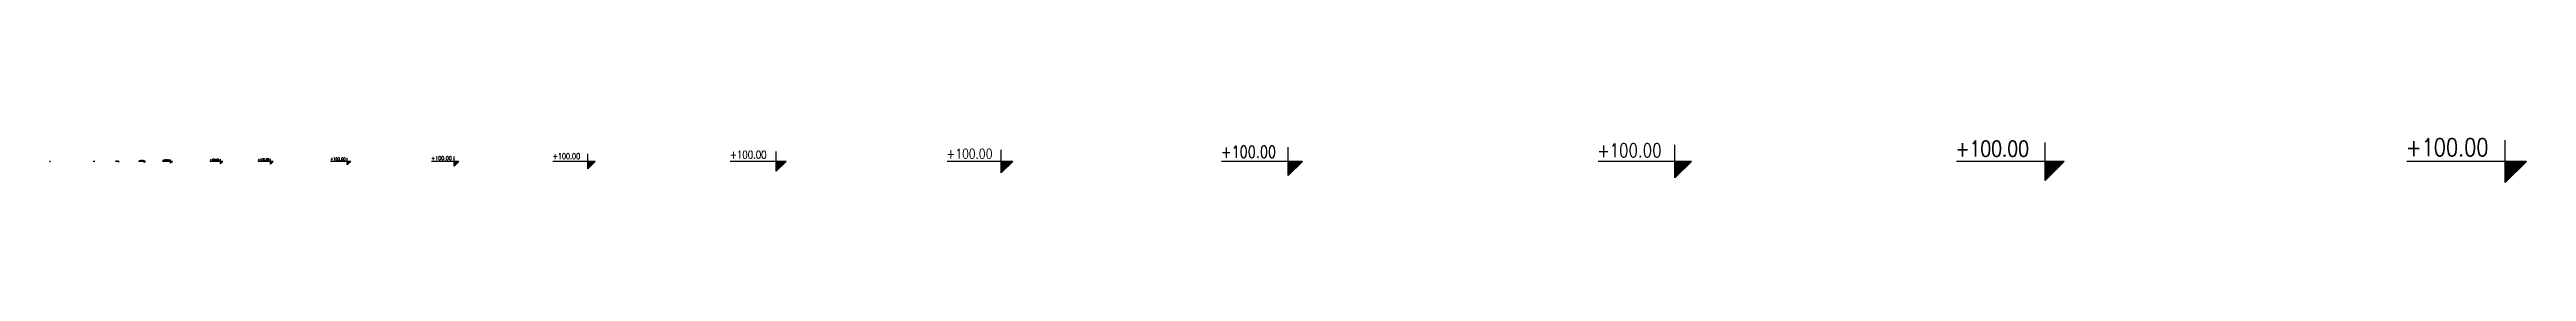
# Model space of a CAD drawing. Header units: millimetres. Extents: x 20588 to 267277, y 8853 to 162867.
# Drawn here: x 20599 to 146464, y 93613 to 95858 of the extents above; entities that cross this region are included whole.
import ezdxf
from ezdxf.enums import TextEntityAlignment as Align

# ---------------------------------------------------------------- set-up
doc = ezdxf.new("R2010")
doc.units = ezdxf.units.MM
doc.header["$MEASUREMENT"] = 0
for name, color, linetype in [('Ano_Tag_Lvl', 95, 'Continuous'), ('Hth_Section tag', 204, 'Continuous'), ('Txt_Tag', 95, 'Continuous')]:
    doc.layers.add(name, color=color, linetype=linetype)
doc.styles.add('Jwalant', font='romans.shx', dxfattribs={"width": 0.8})

# ---------------------------------------------------------------- blocks, each defined once
blk = doc.blocks.new('Level Tag Elevation')
at = {"layer": 'Hth_Section tag'}
blk.add_hatch(color=256, dxfattribs=at).paths.add_polyline_path([(-10.05, 0), (-6.53, 3.52), (-10.05, 3.52)])
for p, q in [((-10.05, 0), (-10.05, 7.03)), ((-6.53, 3.52), (-26.41, 3.52)), ((-6.53, 3.52), (-10.05, 0)), ((-7.87, 3.52), (-6.53, 3.52)), ((-7.87, 3.52), (-6.53, 3.52))]:
    blk.add_line(p, q)
at = {"layer": 'Txt_Tag', "style": 'Jwalant', "width": 0.8}
blk.add_attdef('ELEVATIONNAME', text='', height=3, dxfattribs=at).set_placement((-26.5, 7.33), align=Align.TOP_LEFT)

msp = doc.modelspace()

# ---------------------------------------------------------------- block references
at = {"layer": 'Ano_Tag_Lvl'}
ref = msp.add_blockref('Level Tag Elevation', (124767.2, 93721), dxfattribs=dict(at, xscale=275.399999999995, yscale=275.399999999995, zscale=275.399999999995))
ref.add_attrib('ELEVATIONNAME', '+100.00', dxfattribs={"layer": '0', "height": 800, "style": 'Jwalant', "width": 0.8}).set_placement((117453.3, 95740.8), align=Align.TOP_LEFT)
ref = msp.add_blockref('Level Tag Elevation', (148464.1, 93613.4), dxfattribs=dict(at, xscale=305.9999999999919, yscale=305.9999999999919, zscale=305.9999999999919))
ref.add_attrib('ELEVATIONNAME', '+100.00', dxfattribs={"layer": '0', "height": 900, "style": 'Jwalant', "width": 0.8}).set_placement((140337.4, 95857.7), align=Align.TOP_LEFT)
ref = msp.add_blockref('Level Tag Elevation', (20653.3, 94682.2), dxfattribs=dict(at, xscale=2.047693592818572, yscale=2.047693592818572, zscale=2.047693592818572))
ref.add_attrib('ELEVATIONNAME', '+100.00', dxfattribs={"layer": '0', "height": 5.1, "style": 'Jwalant', "width": 0.8}).set_placement((20599, 94697.2), align=Align.TOP_LEFT)
ref = msp.add_blockref('Level Tag Elevation', (22940.8, 94672.5), dxfattribs=dict(at, xscale=4.818102571337079, yscale=4.818102571337079, zscale=4.818102571337079))
ref.add_attrib('ELEVATIONNAME', '+100.00', dxfattribs={"layer": '0', "height": 12, "style": 'Jwalant', "width": 0.8}).set_placement((22812.9, 94707.8), align=Align.TOP_LEFT)
ref = msp.add_blockref('Level Tag Elevation', (24196.6, 94656.6), dxfattribs=dict(at, xscale=9.3373227915691, yscale=9.3373227915691, zscale=9.3373227915691))
ref.add_attrib('ELEVATIONNAME', '+100.00', dxfattribs={"layer": '0', "height": 24, "style": 'Jwalant', "width": 0.8}).set_placement((23948.6, 94725), align=Align.TOP_LEFT)
ref = msp.add_blockref('Level Tag Elevation', (25589.2, 94627.8), dxfattribs=dict(at, xscale=17.52500616191453, yscale=17.52500616191453, zscale=17.52500616191453))
ref.add_attrib('ELEVATIONNAME', ' +100.00', dxfattribs={"layer": '0', "height": 40, "style": 'Jwalant', "width": 0.8}).set_placement((25123.8, 94756.3), align=Align.TOP_LEFT)
ref = msp.add_blockref('Level Tag Elevation', (27006.2, 94599.6), dxfattribs=dict(at, xscale=25.55038075799513, yscale=25.55038075799513, zscale=25.55038075799513))
ref.add_attrib('ELEVATIONNAME', '+100.00', dxfattribs={"layer": '0', "height": 68, "style": 'Jwalant', "width": 0.8}).set_placement((26327.6, 94786.9), align=Align.TOP_LEFT)
ref = msp.add_blockref('Level Tag Elevation', (29621.6, 94573.6), dxfattribs=dict(at, xscale=32.94599999999367, yscale=32.94599999999367, zscale=32.94599999999367))
ref.add_attrib('ELEVATIONNAME', '+100.00', dxfattribs={"layer": '0', "height": 90, "style": 'Jwalant', "width": 0.8}).set_placement((28746.7, 94815.2), align=Align.TOP_LEFT)
ref = msp.add_blockref('Level Tag Elevation', (32215.7, 94553.1), dxfattribs=dict(at, xscale=38.7599999999967, yscale=38.7599999999967, zscale=38.7599999999967))
ref.add_attrib('ELEVATIONNAME', '+100.00', dxfattribs={"layer": '0', "height": 110, "style": 'Jwalant', "width": 0.8}).set_placement((31186.4, 94837.4), align=Align.TOP_LEFT)
ref = msp.add_blockref('Level Tag Elevation', (36241.6, 94506.8), dxfattribs=dict(at, xscale=51.92477343750071, yscale=51.92477343750071, zscale=51.92477343750071))
ref.add_attrib('ELEVATIONNAME', '+100.00', dxfattribs={"layer": '0', "height": 150, "style": 'Jwalant', "width": 0.8}).set_placement((34862.6, 94887.6), align=Align.TOP_LEFT)
ref = msp.add_blockref('Level Tag Elevation', (41859.5, 94443.3), dxfattribs=dict(at, xscale=69.98399999999549, yscale=69.98399999999549, zscale=69.98399999999549))
ref.add_attrib('ELEVATIONNAME', '+100.00', dxfattribs={"layer": '0', "height": 200, "style": 'Jwalant', "width": 0.8}).set_placement((40000.9, 94956.6), align=Align.TOP_LEFT)
ref = msp.add_blockref('Level Tag Elevation', (49040, 94308.6), dxfattribs=dict(at, xscale=108.2999999999962, yscale=108.2999999999962, zscale=108.2999999999962))
ref.add_attrib('ELEVATIONNAME', '+100.00', dxfattribs={"layer": '0', "height": 300, "style": 'Jwalant', "width": 0.8}).set_placement((46163.8, 95102.9), align=Align.TOP_LEFT)
ref = msp.add_blockref('Level Tag Elevation', (58953.3, 94188.5), dxfattribs=dict(at, xscale=142.4429999999942, yscale=142.4429999999942, zscale=142.4429999999942))
ref.add_attrib('ELEVATIONNAME', '+100.00', dxfattribs={"layer": '0', "height": 400, "style": 'Jwalant', "width": 0.8}).set_placement((55170.4, 95233.2), align=Align.TOP_LEFT)
ref = msp.add_blockref('Level Tag Elevation', (70638.7, 94099.1), dxfattribs=dict(at, xscale=167.8677697724962, yscale=167.8677697724962, zscale=167.8677697724962))
ref.add_attrib('ELEVATIONNAME', '+100.00', dxfattribs={"layer": '0', "height": 500, "style": 'Jwalant', "width": 0.8}).set_placement((66180.5, 95330.3), align=Align.TOP_LEFT)
ref = msp.add_blockref('Level Tag Elevation', (85614.6, 93963.1), dxfattribs=dict(at, xscale=206.5499999999959, yscale=206.5499999999959, zscale=206.5499999999959))
ref.add_attrib('ELEVATIONNAME', '+100.00', dxfattribs={"layer": '0', "height": 600, "style": 'Jwalant', "width": 0.8}).set_placement((80129.1, 95478), align=Align.TOP_LEFT)
ref = msp.add_blockref('Level Tag Elevation', (105590.5, 93850.1), dxfattribs=dict(at, xscale=238.6799999999936, yscale=238.6799999999936, zscale=238.6799999999936))
ref.add_attrib('ELEVATIONNAME', '+100.00', dxfattribs={"layer": '0', "height": 700, "style": 'Jwalant', "width": 0.8}).set_placement((99251.7, 95600.6), align=Align.TOP_LEFT)

doc.saveas('drawing.dxf')
